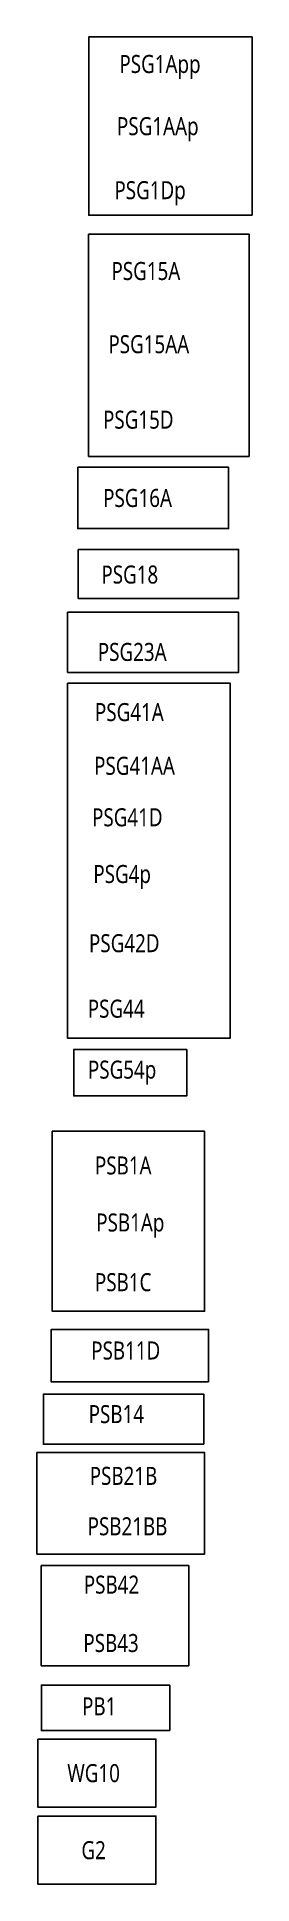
# Model space of a CAD drawing. Header units: millimetres. Extents: x 11948722 to 13111668, y -10771712 to -10232988.
# Drawn here: x 13073147 to 13085078, y -10516553 to -10413991 of the extents above; entities that cross this region are included whole.
import ezdxf
from ezdxf.enums import TextEntityAlignment as Align

# ---------------------------------------------------------------- set-up
doc = ezdxf.new("R2010")
doc.units = ezdxf.units.MM
doc.header["$LTSCALE"] = 150
doc.header["$MEASUREMENT"] = 0
doc.layers.add('0-TXT', color=7, linetype='CONTINUOUS')
doc.layers.add('CON-C', color=2, linetype='CONTINUOUS')
doc.styles.get("Standard").update_dxf_attribs({"font": 'NanumGothic.ttf'})

msp = doc.modelspace()

# ---------------------------------------------------------------- texts
at = {"layer": '0-TXT', "width": 0.8}
for s, p in [('PSG1App', (13077720.4, -10415492.2)), ('PSG1AAp', (13077586.1, -10418945.7)), ('PSG1Dp', (13077444, -10422501)), ('PSG15A', (13077279.9, -10426987.2)), ('PSG15AA', (13077109.2, -10431051.3)), ('PSG15D', (13076811.5, -10435241.7)), ('PSG16A', (13076819.2, -10439590.2)), ('PSG18', (13076720, -10443841.4)), ('PSG23A', (13076522.3, -10448138.5)), ('PSG41A', (13076362.9, -10451478.4)), ('PSG41AA', (13076316.7, -10454460.1)), ('PSG41D', (13076203, -10457320.9)), ('PSG4p', (13076274.1, -10460469.8)), ('PSG42D', (13076033.1, -10464311.3)), ('PSG44', (13075964.5, -10467947.3)), ('PSG54p', (13075973.5, -10471331.2)), ('PSB1A', (13076362.1, -10476653.1)), ('PSB1Ap', (13076435.4, -10479819.1)), ('PSB1C', (13076360.6, -10483132.9)), ('PSB11D', (13076155.9, -10486927.4)), ('PSB14', (13076015.1, -10490458.4)), ('PSB21B', (13076071.5, -10493887.7)), ('PSB21BB', (13075957.3, -10496687.5)), ('PSB42', (13075744.5, -10499926.6)), ('PSB43', (13075719.9, -10503167.7)), ('PB1', (13075648.7, -10506682.8))]:
    msp.add_text(s, height=1000, dxfattribs=at).set_placement(p, align=Align.MIDDLE_LEFT)
for s, p in [('WG10', (13076289.1, -10510393.2)), ('G2', (13076289.1, -10514671.9))]:
    msp.add_text(s, height=1000, dxfattribs=at).set_placement(p, align=Align.MIDDLE_CENTER)

# ---------------------------------------------------------------- linework, layer by layer
at = {"layer": 'CON-C', "ltscale": 1200}
for points in [[(13085078.1, -10423894.4), (13076019.1, -10423894.4), (13076019.1, -10413991.5), (13085078.1, -10413991.5)], [(13076007.8, -10424944.2), (13084916.9, -10424944.2), (13084916.9, -10437286.4), (13076007.8, -10437286.4)], [(13075412, -10437882.2), (13083782, -10437882.2), (13083782, -10441286.9), (13075412, -10441286.9)], [(13075440.4, -10442450.2), (13084335.3, -10442450.2), (13084335.3, -10445179.4), (13075440.4, -10445179.4)], [(13074845.7, -10445939.1), (13084335.3, -10445939.1), (13084335.3, -10449275.7), (13074845.7, -10449275.7)], [(13074845.7, -10449871.6), (13083862.6, -10449871.6), (13083862.6, -10469589.6), (13074845.7, -10469589.6)], [(13081457.8, -10470212.7), (13075187.4, -10470212.7), (13075187.4, -10472794.6), (13081457.8, -10472794.6)], [(13073995.7, -10474752.3), (13082442.3, -10474752.3), (13082442.3, -10484748.3), (13073995.7, -10484748.3)], [(13082671.8, -10488675.5), (13073942.8, -10488675.5), (13073942.8, -10485753.4), (13082671.8, -10485753.4)], [(13082402, -10492132), (13073506.8, -10492132), (13073506.8, -10489350.8), (13082402, -10489350.8)], [(13073147.3, -10498233.7), (13082442.3, -10498233.7), (13082442.3, -10492593.2), (13073147.3, -10492593.2)], [(13081568.4, -10504430.4), (13073381.6, -10504430.4), (13073381.6, -10498874.1), (13081568.4, -10498874.1)], [(13080511.8, -10508031.1), (13073390.2, -10508031.1), (13073390.2, -10505505.9), (13080511.8, -10505505.9)], [(13073191.6, -10508501.2), (13079745.7, -10508501.2), (13079745.7, -10512274.8), (13073191.6, -10512274.8)], [(13073191.6, -10512779.8), (13079745.7, -10512779.8), (13079745.7, -10516553.4), (13073191.6, -10516553.4)]]:
    msp.add_lwpolyline(points, close=True, dxfattribs=at)

msp.set_redraw_order([(e.dxf.handle, doc.entitydb.next_handle()) for e in msp.query("TEXT MTEXT ATTDEF DIMENSION ARC_DIMENSION")])  # texts and dimensions are drawn at this point

doc.saveas('drawing.dxf')
